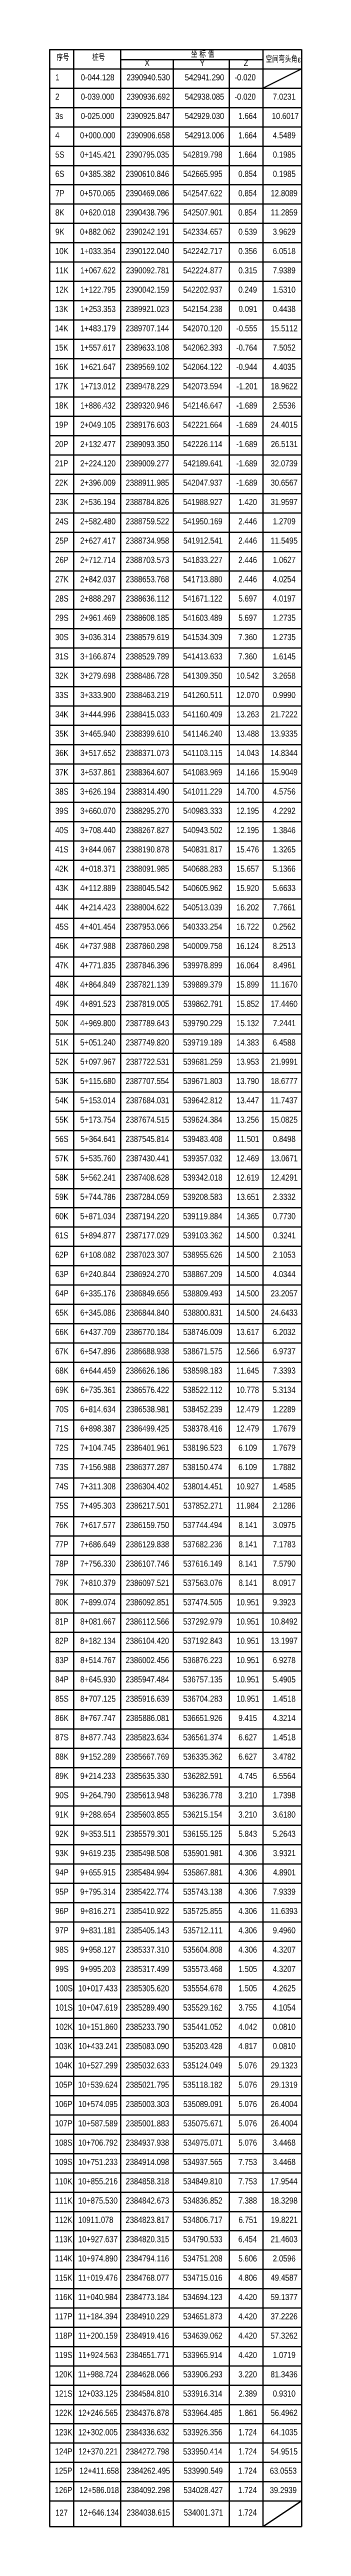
# Model space of a CAD drawing. Extents: x 525858 to 564773, y 2370984 to 2400075.
# Drawn here: x 564669 to 564773, y 2390858 to 2391875 of the extents above; entities that cross this region are included whole.
import ezdxf

# ---------------------------------------------------------------- set-up
doc = ezdxf.new("R2010")
doc.units = 0
doc.layers.add('布局裁图', color=3, linetype='CONTINUOUS')
doc.layers.add('指北针', color=7, linetype='CONTINUOUS')
doc.styles.add('SIMP1', font='simp1.shx', dxfattribs={"width": 0.8, "bigfont": 'hz.shx'})

msp = doc.modelspace()

# ---------------------------------------------------------------- texts
at = {"layer": '布局裁图', "color": 3, "linetype": 'Continuous', "lineweight": -3, "style": 'SIMP1', "width": 0.8}
for s, p in [('2', (564671.613326, 2391854.175939)), ('1', (564671.613326, 2391862.102235)), ('0-044.128', (564682.110934, 2391862.102235)), ('0-039.000', (564682.110934, 2391854.175939)), ('2390940.530', (564700.84485, 2391862.102235)), ('2390936.692', (564700.84485, 2391854.175939)), ('542941.290', (564724.768783, 2391862.102235)), ('542938.085', (564724.768783, 2391854.175939)), ('-0.020', (564745.195405, 2391862.102235)), ('-0.020', (564745.195405, 2391854.175939)), ('7.0231', (564760.872462, 2391854.175939)), ('3s', (564671.613326, 2391846.249643)), ('0-025.000', (564682.110934, 2391846.249643)), ('2390925.847', (564700.84485, 2391846.249643)), ('542929.030', (564724.768783, 2391846.249643)), ('1.664', (564746.713307, 2391846.249643)), ('10.6017', (564760.491911, 2391846.249643)), ('4', (564671.613326, 2391838.323347)), ('2390906.658', (564700.84485, 2391838.323347)), ('542913.006', (564724.768783, 2391838.323347)), ('1.664', (564746.713307, 2391838.323347)), ('5S', (564671.613326, 2391830.39705)), ('0.1985', (564760.872462, 2391830.39705)), ('6S', (564671.599528, 2391822.470754)), ('7P', (564671.640921, 2391814.544458)), ('0+385.382', (564681.744988, 2391822.470754)), ('0+570.065', (564681.744988, 2391814.544458)), ('2390610.846', (564700.493933, 2391822.470754)), ('2390469.086', (564700.493933, 2391814.544458)), ('542665.995', (564724.075893, 2391822.470754)), ('542547.622', (564724.075893, 2391814.544458)), ('0.854', (564746.713307, 2391822.470754)), ('0.854', (564746.713307, 2391814.544458)), ('12.8089', (564759.975622, 2391814.544458)), ('0.1985', (564760.872462, 2391822.470754)), ('8K', (564671.599528, 2391806.618161)), ('0+620.018', (564681.738089, 2391806.618161)), ('2390438.796', (564700.493933, 2391806.618161)), ('542507.901', (564724.14488, 2391806.618161)), ('0.854', (564746.713307, 2391806.618161)), ('11.2859', (564759.975622, 2391806.618161)), ('9K', (564671.620225, 2391798.691865)), ('0+882.062', (564681.744988, 2391798.691865)), ('2390242.191', (564700.583617, 2391798.691865)), ('542334.657', (564724.068994, 2391798.691865)), ('0.539', (564746.747801, 2391798.691865)), ('3.9629', (564760.858664, 2391798.691865)), ('10K', (564671.59263, 2391790.765569)), ('11K', (564671.627124, 2391782.839272)), ('1+033.354', (564681.825015, 2391790.765569)), ('1+067.622', (564681.873307, 2391782.839272)), ('2390122.040', (564700.493933, 2391790.765569)), ('2390092.781', (564700.583617, 2391782.839272)), ('542242.717', (564724.068994, 2391790.765569)), ('542224.877', (564724.068994, 2391782.839272)), ('0.356', (564746.740902, 2391790.765569)), ('0.315', (564746.761598, 2391782.839272)), ('7.9389', (564760.858664, 2391782.839272)), ('6.0518', (564760.865563, 2391790.765569)), ('12K', (564671.627124, 2391774.912976)), ('1+122.795', (564681.873307, 2391774.912976)), ('2390042.159', (564700.500832, 2391774.912976)), ('542202.937', (564724.068994, 2391774.912976)), ('0.249', (564746.747801, 2391774.912976)), ('1.5310', (564760.851765, 2391774.912976)), ('13K', (564671.502946, 2391766.98668)), ('1+253.353', (564681.873307, 2391766.98668)), ('2389921.023', (564700.514629, 2391766.98668)), ('542154.238', (564724.068994, 2391766.98668)), ('0.091', (564746.830586, 2391766.98668)), ('0.4438', (564760.865563, 2391766.98668)), ('14K', (564671.502946, 2391759.060384)), ('1+483.179', (564681.859509, 2391759.060384)), ('2389707.144', (564700.466338, 2391759.060384)), ('542070.120', (564724.055196, 2391759.060384)), ('-0.555', (564745.878556, 2391759.060384)), ('15.5112', (564759.98942, 2391759.060384)), ('15K', (564671.502946, 2391751.134087)), ('16K', (564671.502946, 2391743.207791)), ('1+557.617', (564681.866408, 2391751.134087)), ('1+621.647', (564681.866408, 2391743.207791)), ('2389633.108', (564700.507731, 2391751.134087)), ('2389569.102', (564700.514629, 2391743.207791)), ('542062.393', (564724.075893, 2391751.134087)), ('542064.122', (564724.075893, 2391743.207791)), ('-0.764', (564745.830265, 2391751.134087)), ('-0.944', (564745.830265, 2391743.207791)), ('4.4035', (564760.872462, 2391743.207791)), ('7.5052', (564760.872462, 2391751.134087)), ('17K', (564671.502946, 2391735.281495)), ('1+713.012', (564681.873307, 2391735.281495)), ('2389478.229', (564700.500832, 2391735.281495)), ('542073.594', (564724.027601, 2391735.281495)), ('-1.201', (564745.947544, 2391735.281495)), ('18.9622', (564759.98942, 2391735.281495)), ('18K', (564671.502946, 2391727.355198)), ('1+886.432', (564681.873307, 2391727.355198)), ('2389320.946', (564700.493933, 2391727.355198)), ('542146.647', (564724.068994, 2391727.355198)), ('-1.689', (564745.864759, 2391727.355198)), ('2.5536', (564760.851765, 2391727.355198)), ('20P', (564671.502946, 2391711.502606)), ('19P', (564671.502946, 2391719.428902)), ('2+132.477', (564681.866408, 2391711.502606)), ('2+049.105', (564681.873307, 2391719.428902)), ('2389093.350', (564700.493933, 2391711.502606)), ('2389176.603', (564700.514629, 2391719.428902)), ('542221.664', (564724.027601, 2391719.428902)), ('542226.114', (564724.027601, 2391711.502606)), ('-1.689', (564745.864759, 2391719.428902)), ('-1.689', (564745.864759, 2391711.502606)), ('24.4015', (564759.98942, 2391719.428902)), ('26.5131', (564760.058407, 2391711.502606)), ('21P', (564671.502946, 2391703.57631)), ('2+224.120', (564681.85261, 2391703.57631)), ('2389009.277', (564700.507731, 2391703.57631)), ('542189.641', (564724.14488, 2391703.57631)), ('-1.689', (564745.864759, 2391703.57631)), ('32.0739', (564759.975622, 2391703.57631)), ('22K', (564671.502946, 2391695.650013)), ('2+396.009', (564681.859509, 2391695.650013)), ('2388911.985', (564700.514629, 2391695.650013)), ('542047.937', (564724.068994, 2391695.650013)), ('-1.689', (564745.864759, 2391695.650013)), ('30.6567', (564759.982521, 2391695.650013)), ('23K', (564671.613326, 2391687.723717)), ('2+536.194', (564681.825015, 2391687.723717)), ('2388784.826', (564700.493933, 2391687.723717)), ('541988.927', (564724.068994, 2391687.723717)), ('1.420', (564746.740902, 2391687.723717)), ('31.9597', (564759.982521, 2391687.723717)), ('24S', (564671.613326, 2391679.797421)), ('25P', (564671.613326, 2391671.871124)), ('2+582.480', (564681.85261, 2391679.797421)), ('2+627.417', (564681.866408, 2391671.871124)), ('2388734.958', (564700.507731, 2391671.871124)), ('2388759.522', (564700.514629, 2391679.797421)), ('541950.169', (564724.062095, 2391679.797421)), ('541912.541', (564724.14488, 2391671.871124)), ('2.446', (564746.740902, 2391679.797421)), ('2.446', (564746.740902, 2391671.871124)), ('11.5495', (564759.98942, 2391671.871124)), ('1.2709', (564760.858664, 2391679.797421)), ('26P', (564671.613326, 2391663.944828)), ('2+712.714', (564681.825015, 2391663.944828)), ('2388703.573', (564700.514629, 2391663.944828)), ('541833.227', (564724.068994, 2391663.944828)), ('2.446', (564746.740902, 2391663.944828)), ('1.0627', (564760.865563, 2391663.944828)), ('27K', (564671.613326, 2391656.018532)), ('2+842.037', (564681.866408, 2391656.018532)), ('2388653.768', (564700.507731, 2391656.018532)), ('541713.880', (564724.055196, 2391656.018532)), ('2.446', (564746.740902, 2391656.018532)), ('4.0254', (564760.82417, 2391656.018532)), ('28S', (564671.613326, 2391648.092235)), ('29S', (564671.613326, 2391640.165939)), ('2+961.469', (564681.859509, 2391640.165939)), ('2+888.297', (564681.866408, 2391648.092235)), ('2388636.112', (564700.514629, 2391648.092235)), ('2388608.185', (564700.514629, 2391640.165939)), ('541603.489', (564724.062095, 2391640.165939)), ('541671.122', (564724.075893, 2391648.092235)), ('5.697', (564746.754699, 2391648.092235)), ('5.697', (564746.754699, 2391640.165939)), ('4.0197', (564760.865563, 2391648.092235)), ('1.2735', (564760.872462, 2391640.165939)), ('30S', (564671.613326, 2391632.239643)), ('3+036.314', (564681.825015, 2391632.239643)), ('2388579.619', (564700.500832, 2391632.239643)), ('541534.309', (564724.062095, 2391632.239643)), ('7.360', (564746.740902, 2391632.239643)), ('1.2735', (564760.872462, 2391632.239643)), ('31S', (564671.613326, 2391624.313347)), ('3+166.874', (564681.825015, 2391624.313347)), ('2388529.789', (564700.500832, 2391624.313347)), ('541413.633', (564724.075893, 2391624.313347)), ('7.360', (564746.740902, 2391624.313347)), ('1.6145', (564760.872462, 2391624.313347)), ('32K', (564671.613326, 2391616.38705)), ('3+279.698', (564681.866408, 2391616.38705)), ('2388486.728', (564700.507731, 2391616.38705)), ('541309.350', (564724.055196, 2391616.38705)), ('10.542', (564745.878556, 2391616.38705)), ('3.2658', (564760.865563, 2391616.38705)), ('33S', (564671.599528, 2391608.460754)), ('34K', (564671.599528, 2391600.534458)), ('3+333.900', (564681.85261, 2391608.460754)), ('3+444.996', (564681.85261, 2391600.534458)), ('2388463.219', (564700.500832, 2391608.460754)), ('2388415.033', (564700.514629, 2391600.534458)), ('541160.409', (564724.062095, 2391600.534458)), ('541260.511', (564724.14488, 2391608.460754)), ('12.070', (564745.85786, 2391608.460754)), ('13.263', (564745.878556, 2391600.534458)), ('21.7222', (564759.98942, 2391600.534458)), ('0.9990', (564760.851765, 2391608.460754)), ('35K', (564671.599528, 2391592.608161)), ('3+465.940', (564681.85261, 2391592.608161)), ('2388399.610', (564700.493933, 2391592.608161)), ('541146.240', (564724.055196, 2391592.608161)), ('13.488', (564745.871657, 2391592.608161)), ('13.9335', (564759.98942, 2391592.608161)), ('36K', (564671.599528, 2391584.681865)), ('3+517.652', (564681.873307, 2391584.681865)), ('2388371.073', (564700.514629, 2391584.681865)), ('541103.115', (564724.075893, 2391584.681865)), ('14.043', (564745.878556, 2391584.681865)), ('14.8344', (564759.941128, 2391584.681865)), ('37K', (564671.599528, 2391576.755569)), ('38S', (564671.599528, 2391568.829272)), ('3+626.194', (564681.825015, 2391568.829272)), ('3+537.861', (564681.942294, 2391576.755569)), ('2388314.490', (564700.493933, 2391568.829272)), ('2388364.607', (564700.507731, 2391576.755569)), ('541083.969', (564724.062095, 2391576.755569)), ('541011.229', (564724.062095, 2391568.829272)), ('14.166', (564745.85786, 2391576.755569)), ('14.700', (564745.85786, 2391568.829272)), ('15.9049', (564759.975622, 2391576.755569)), ('4.5756', (564760.851765, 2391568.829272)), ('39S', (564671.599528, 2391560.902976)), ('3+660.070', (564681.85261, 2391560.902976)), ('2388295.270', (564700.493933, 2391560.902976)), ('540983.333', (564724.075893, 2391560.902976)), ('12.195', (564745.878556, 2391560.902976)), ('4.2292', (564760.872462, 2391560.902976)), ('40S', (564671.599528, 2391552.97668)), ('3+708.440', (564681.85261, 2391552.97668)), ('2388267.827', (564700.507731, 2391552.97668)), ('540943.502', (564724.075893, 2391552.97668)), ('12.195', (564745.878556, 2391552.97668)), ('1.3846', (564760.851765, 2391552.97668)), ('41S', (564671.599528, 2391545.050384)), ('3+844.067', (564681.866408, 2391545.050384)), ('2388190.878', (564700.507731, 2391545.050384)), ('540831.817', (564724.068994, 2391545.050384)), ('15.476', (564745.85786, 2391545.050384)), ('1.3265', (564760.872462, 2391545.050384)), ('42K', (564671.599528, 2391537.124087)), ('43K', (564671.640921, 2391529.197791)), ('4+112.889', (564681.859509, 2391529.197791)), ('4+018.371', (564681.942294, 2391537.124087)), ('2388091.985', (564700.514629, 2391537.124087)), ('2388045.542', (564700.514629, 2391529.197791)), ('540688.283', (564724.075893, 2391537.124087)), ('540605.962', (564724.075893, 2391529.197791)), ('15.920', (564745.85786, 2391529.197791)), ('15.657', (564745.871657, 2391537.124087)), ('5.1366', (564760.851765, 2391537.124087)), ('5.6633', (564760.872462, 2391529.197791)), ('44K', (564671.640921, 2391521.271495)), ('4+214.423', (564681.873307, 2391521.271495)), ('2388004.622', (564700.514629, 2391521.271495)), ('540513.039', (564724.062095, 2391521.271495)), ('16.202', (564745.878556, 2391521.271495)), ('7.7661', (564760.941449, 2391521.271495)), ('45S', (564671.640921, 2391513.345198)), ('4+401.454', (564681.825015, 2391513.345198)), ('2387953.066', (564700.493933, 2391513.345198)), ('540333.254', (564724.027601, 2391513.345198)), ('16.722', (564745.878556, 2391513.345198)), ('0.2562', (564760.872462, 2391513.345198)), ('46K', (564671.640921, 2391505.418902)), ('47K', (564671.640921, 2391497.492606)), ('4+737.988', (564681.866408, 2391505.418902)), ('4+771.835', (564681.873307, 2391497.492606)), ('2387846.396', (564700.493933, 2391497.492606)), ('2387860.298', (564700.507731, 2391505.418902)), ('539978.899', (564724.062095, 2391497.492606)), ('540009.758', (564724.068994, 2391505.418902)), ('16.124', (564745.830265, 2391505.418902)), ('16.064', (564745.830265, 2391497.492606)), ('8.2513', (564760.872462, 2391505.418902)), ('8.4961', (564760.941449, 2391497.492606)), ('48K', (564671.640921, 2391489.56631)), ('4+864.849', (564681.859509, 2391489.56631)), ('2387821.139', (564700.500832, 2391489.56631)), ('539889.379', (564724.062095, 2391489.56631)), ('15.899', (564745.864759, 2391489.56631)), ('11.1670', (564759.968723, 2391489.56631)), ('49K', (564671.640921, 2391481.640013)), ('4+891.523', (564681.873307, 2391481.640013)), ('2387819.005', (564700.514629, 2391481.640013)), ('539862.791', (564724.14488, 2391481.640013)), ('15.852', (564745.878556, 2391481.640013)), ('17.4460', (564759.968723, 2391481.640013)), ('50K', (564671.640921, 2391473.713717)), ('4+969.800', (564681.85261, 2391473.713717)), ('2387789.643', (564700.514629, 2391473.713717)), ('539790.229', (564724.062095, 2391473.713717)), ('15.132', (564745.878556, 2391473.713717)), ('7.2441', (564760.941449, 2391473.713717)), ('51K', (564671.640921, 2391465.787421)), ('52K', (564671.640921, 2391457.861124)), ('5+051.240', (564681.85261, 2391465.787421)), ('5+097.967', (564681.866408, 2391457.861124)), ('2387749.820', (564700.493933, 2391465.787421)), ('2387722.531', (564700.583617, 2391457.861124)), ('539719.189', (564724.062095, 2391465.787421)), ('539681.259', (564724.062095, 2391457.861124)), ('14.383', (564745.878556, 2391465.787421)), ('13.953', (564745.878556, 2391457.861124)), ('21.9991', (564760.058407, 2391457.861124)), ('6.4588', (564760.865563, 2391465.787421)), ('53K', (564671.599528, 2391449.934828)), ('5+115.680', (564681.85261, 2391449.934828)), ('2387707.554', (564700.466338, 2391449.934828)), ('539671.803', (564724.075893, 2391449.934828)), ('13.790', (564745.85786, 2391449.934828)), ('18.6777', (564759.982521, 2391449.934828)), ('54K', (564671.599528, 2391442.008532)), ('5+153.014', (564681.825015, 2391442.008532)), ('2387684.031', (564700.583617, 2391442.008532)), ('539642.812', (564724.075893, 2391442.008532)), ('13.447', (564745.871657, 2391442.008532)), ('11.7437', (564759.982521, 2391442.008532)), ('55K', (564671.599528, 2391434.082235)), ('56S', (564671.599528, 2391426.155939)), ('5+173.754', (564681.825015, 2391434.082235)), ('5+364.641', (564681.942294, 2391426.155939)), ('2387545.814', (564700.466338, 2391426.155939)), ('2387674.515', (564700.514629, 2391434.082235)), ('539624.384', (564724.027601, 2391434.082235)), ('539483.408', (564724.068994, 2391426.155939)), ('13.256', (564745.85786, 2391434.082235)), ('11.501', (564745.947544, 2391426.155939)), ('15.0825', (564759.98942, 2391434.082235)), ('0.8498', (564760.865563, 2391426.155939)), ('57K', (564671.599528, 2391418.229643)), ('5+535.760', (564681.85261, 2391418.229643)), ('2387430.441', (564700.583617, 2391418.229643)), ('539357.032', (564724.075893, 2391418.229643)), ('12.469', (564745.864759, 2391418.229643)), ('13.0671', (564760.058407, 2391418.229643)), ('58K', (564671.599528, 2391410.303347)), ('5+562.241', (564681.942294, 2391410.303347)), ('2387408.628', (564700.507731, 2391410.303347)), ('539342.018', (564724.068994, 2391410.303347)), ('12.619', (564745.864759, 2391410.303347)), ('12.4291', (564760.058407, 2391410.303347)), ('59K', (564671.599528, 2391402.37705)), ('5+744.786', (564681.85261, 2391402.37705)), ('2387284.059', (564700.500832, 2391402.37705)), ('539208.583', (564724.075893, 2391402.37705)), ('13.651', (564745.947544, 2391402.37705)), ('2.3332', (564760.872462, 2391402.37705)), ('60K', (564671.599528, 2391394.450754)), ('61S', (564671.599528, 2391386.524458)), ('5+871.034', (564681.825015, 2391394.450754)), ('5+894.877', (564681.866408, 2391386.524458)), ('2387194.220', (564700.493933, 2391394.450754)), ('2387177.029', (564700.500832, 2391386.524458)), ('539119.884', (564724.027601, 2391394.450754)), ('539103.362', (564724.075893, 2391386.524458)), ('14.500', (564745.85786, 2391386.524458)), ('14.365', (564745.878556, 2391394.450754)), ('0.7730', (564760.851765, 2391394.450754)), ('0.3241', (564760.941449, 2391386.524458)), ('62P', (564671.599528, 2391378.598161)), ('6+108.082', (564681.873307, 2391378.598161)), ('2387023.307', (564700.507731, 2391378.598161)), ('538955.626', (564724.055196, 2391378.598161)), ('14.500', (564745.85786, 2391378.598161)), ('2.1053', (564760.872462, 2391378.598161)), ('63P', (564671.620225, 2391370.671865)), ('6+240.844', (564681.825015, 2391370.671865)), ('2386924.270', (564700.493933, 2391370.671865)), ('538867.209', (564724.062095, 2391370.671865)), ('14.500', (564745.85786, 2391370.671865)), ('4.0344', (564760.82417, 2391370.671865)), ('64P', (564671.620225, 2391362.745569)), ('65K', (564671.620225, 2391354.819272)), ('6+335.176', (564681.85261, 2391362.745569)), ('6+345.086', (564681.85261, 2391354.819272)), ('2386849.656', (564700.493933, 2391362.745569)), ('2386844.840', (564700.493933, 2391354.819272)), ('538809.493', (564724.075893, 2391362.745569)), ('538800.831', (564724.14488, 2391354.819272)), ('14.500', (564745.85786, 2391362.745569)), ('14.500', (564745.85786, 2391354.819272)), ('23.2057', (564759.982521, 2391362.745569)), ('24.6433', (564759.98942, 2391354.819272)), ('66K', (564671.620225, 2391346.892976)), ('6+437.709', (564681.859509, 2391346.892976)), ('2386770.184', (564700.466338, 2391346.892976)), ('538746.009', (564724.062095, 2391346.892976)), ('13.617', (564745.871657, 2391346.892976)), ('6.2032', (564760.872462, 2391346.892976)), ('67K', (564671.620225, 2391338.96668)), ('6+547.896', (564681.85261, 2391338.96668)), ('2386688.938', (564700.507731, 2391338.96668)), ('538671.575', (564724.075893, 2391338.96668)), ('12.566', (564745.85786, 2391338.96668)), ('6.9737', (564760.865563, 2391338.96668)), ('68K', (564671.620225, 2391331.040384)), ('6+644.459', (564681.859509, 2391331.040384)), ('2386626.186', (564700.493933, 2391331.040384)), ('538598.183', (564724.075893, 2391331.040384)), ('11.645', (564745.878556, 2391331.040384)), ('7.3393', (564760.872462, 2391331.040384)), ('69K', (564671.620225, 2391323.114087)), ('70S', (564671.620225, 2391315.187791)), ('6+814.634', (564681.825015, 2391315.187791)), ('6+735.361', (564681.942294, 2391323.114087)), ('2386576.422', (564700.514629, 2391323.114087)), ('2386538.981', (564700.583617, 2391315.187791)), ('538452.239', (564724.062095, 2391315.187791)), ('538522.112', (564724.075893, 2391323.114087)), ('12.479', (564745.864759, 2391315.187791)), ('10.778', (564745.871657, 2391323.114087)), ('5.3134', (564760.82417, 2391323.114087)), ('1.2289', (564760.858664, 2391315.187791)), ('71S', (564671.620225, 2391307.261495)), ('6+898.387', (564681.866408, 2391307.261495)), ('2386499.425', (564700.514629, 2391307.261495)), ('538378.416', (564724.055196, 2391307.261495)), ('12.479', (564745.864759, 2391307.261495)), ('1.7679', (564760.858664, 2391307.261495)), ('72S', (564671.620225, 2391299.335198)), ('7+104.745', (564681.873307, 2391299.335198)), ('2386401.961', (564700.583617, 2391299.335198)), ('538196.523', (564724.075893, 2391299.335198)), ('6.109', (564746.747801, 2391299.335198)), ('1.7679', (564760.858664, 2391299.335198)), ('73S', (564671.59263, 2391291.408902)), ('74S', (564671.59263, 2391283.482606)), ('7+156.988', (564681.866408, 2391291.408902)), ('7+311.308', (564681.866408, 2391283.482606)), ('2386377.287', (564700.507731, 2391291.408902)), ('2386304.402', (564700.514629, 2391283.482606)), ('538150.474', (564724.027601, 2391291.408902)), ('538014.451', (564724.14488, 2391283.482606)), ('10.927', (564745.871657, 2391283.482606)), ('6.109', (564746.747801, 2391291.408902)), ('1.7882', (564760.872462, 2391291.408902)), ('1.4585', (564760.872462, 2391283.482606)), ('75S', (564671.59263, 2391275.55631)), ('7+495.303', (564681.873307, 2391275.55631)), ('2386217.501', (564700.583617, 2391275.55631)), ('537852.271', (564724.14488, 2391275.55631)), ('11.984', (564745.830265, 2391275.55631)), ('2.1286', (564760.851765, 2391275.55631)), ('76K', (564671.59263, 2391267.630013)), ('7+617.577', (564681.866408, 2391267.630013)), ('2386159.750', (564700.493933, 2391267.630013)), ('537744.494', (564724.027601, 2391267.630013)), ('8.141', (564746.830586, 2391267.630013)), ('3.0975', (564760.872462, 2391267.630013)), ('77P', (564671.59263, 2391259.703717)), ('7+686.649', (564681.859509, 2391259.703717)), ('2386129.838', (564700.507731, 2391259.703717)), ('537682.236', (564724.055196, 2391259.703717)), ('8.141', (564746.830586, 2391259.703717)), ('7.1783', (564760.872462, 2391259.703717)), ('78P', (564671.59263, 2391251.777421)), ('79K', (564671.59263, 2391243.851124)), ('7+756.330', (564681.85261, 2391251.777421)), ('7+810.379', (564681.859509, 2391243.851124)), ('2386107.746', (564700.493933, 2391251.777421)), ('2386097.521', (564700.583617, 2391243.851124)), ('537563.076', (564724.055196, 2391243.851124)), ('537616.149', (564724.062095, 2391251.777421)), ('8.141', (564746.830586, 2391251.777421)), ('8.141', (564746.830586, 2391243.851124)), ('8.0917', (564760.865563, 2391243.851124)), ('7.5790', (564760.851765, 2391251.777421)), ('80K', (564671.59263, 2391235.924828)), ('7+899.074', (564681.825015, 2391235.924828)), ('2386092.851', (564700.583617, 2391235.924828)), ('537474.505', (564724.075893, 2391235.924828)), ('10.951', (564745.947544, 2391235.924828)), ('9.3923', (564760.872462, 2391235.924828)), ('81P', (564671.59263, 2391227.998532)), ('8+081.667', (564681.866408, 2391227.998532)), ('2386112.566', (564700.493933, 2391227.998532)), ('537292.979', (564724.062095, 2391227.998532)), ('10.951', (564745.947544, 2391227.998532)), ('10.8492', (564759.98942, 2391227.998532)), ('82P', (564671.59263, 2391220.072235)), ('8+182.134', (564681.825015, 2391220.072235)), ('2386104.420', (564700.493933, 2391220.072235)), ('537192.843', (564724.075893, 2391220.072235)), ('10.951', (564745.947544, 2391220.072235)), ('13.1997', (564759.982521, 2391220.072235)), ('83P', (564671.627124, 2391212.145939)), ('84P', (564671.627124, 2391204.219643)), ('8+645.930', (564681.85261, 2391204.219643)), ('8+514.767', (564681.866408, 2391212.145939)), ('2385947.484', (564700.466338, 2391204.219643)), ('2386002.456', (564700.493933, 2391212.145939)), ('536876.223', (564724.075893, 2391212.145939)), ('536757.135', (564724.075893, 2391204.219643)), ('10.951', (564745.947544, 2391212.145939)), ('10.951', (564745.947544, 2391204.219643)), ('5.4905', (564760.872462, 2391204.219643)), ('6.9278', (564760.865563, 2391212.145939)), ('85S', (564671.627124, 2391196.293347)), ('8+707.125', (564681.873307, 2391196.293347)), ('2385916.639', (564700.500832, 2391196.293347)), ('536704.283', (564724.075893, 2391196.293347)), ('10.951', (564745.947544, 2391196.293347)), ('1.4518', (564760.865563, 2391196.293347)), ('86K', (564671.627124, 2391188.36705)), ('8+767.747', (564681.866408, 2391188.36705)), ('2385886.081', (564700.583617, 2391188.36705)), ('536651.926', (564724.055196, 2391188.36705)), ('9.415', (564746.761598, 2391188.36705)), ('4.3214', (564760.82417, 2391188.36705)), ('87S', (564671.627124, 2391180.440754)), ('88K', (564671.627124, 2391172.514458)), ('9+152.289', (564681.859509, 2391172.514458)), ('8+877.743', (564681.873307, 2391180.440754)), ('2385823.634', (564700.466338, 2391180.440754)), ('2385667.769', (564700.500832, 2391172.514458)), ('536561.374', (564724.027601, 2391180.440754)), ('536335.362', (564724.075893, 2391172.514458)), ('6.627', (564746.754699, 2391180.440754)), ('6.627', (564746.754699, 2391172.514458)), ('3.4782', (564760.872462, 2391172.514458)), ('1.4518', (564760.865563, 2391180.440754)), ('89K', (564671.627124, 2391164.588161)), ('9+214.233', (564681.873307, 2391164.588161)), ('2385635.330', (564700.493933, 2391164.588161)), ('536282.591', (564724.14488, 2391164.588161)), ('4.745', (564746.761598, 2391164.588161)), ('6.5564', (564760.82417, 2391164.588161)), ('90S', (564671.627124, 2391156.661865)), ('9+264.790', (564681.85261, 2391156.661865)), ('2385613.948', (564700.507731, 2391156.661865)), ('536236.778', (564724.068994, 2391156.661865)), ('3.210', (564746.740902, 2391156.661865)), ('1.7398', (564760.865563, 2391156.661865)), ('91K', (564671.627124, 2391148.735569)), ('9+288.654', (564681.825015, 2391148.735569)), ('2385603.855', (564700.514629, 2391148.735569)), ('536215.154', (564724.027601, 2391148.735569)), ('3.210', (564746.740902, 2391148.735569)), ('3.6180', (564760.851765, 2391148.735569)), ('92K', (564671.627124, 2391140.809272)), ('93K', (564671.627124, 2391132.882976)), ('9+619.235', (564681.873307, 2391132.882976)), ('9+353.511', (564681.942294, 2391140.809272)), ('2385498.508', (564700.507731, 2391132.882976)), ('2385579.301', (564700.583617, 2391140.809272)), ('536155.125', (564724.075893, 2391140.809272)), ('535901.981', (564724.14488, 2391132.882976)), ('4.306', (564746.740902, 2391132.882976)), ('5.843', (564746.761598, 2391140.809272)), ('5.2643', (564760.872462, 2391140.809272)), ('3.9321', (564760.941449, 2391132.882976)), ('94P', (564671.627124, 2391124.95668)), ('9+655.915', (564681.873307, 2391124.95668)), ('2385484.994', (564700.466338, 2391124.95668)), ('535867.881', (564724.14488, 2391124.95668)), ('4.306', (564746.740902, 2391124.95668)), ('4.8901', (564760.941449, 2391124.95668)), ('95P', (564671.627124, 2391117.030384)), ('9+795.314', (564681.825015, 2391117.030384)), ('2385422.774', (564700.466338, 2391117.030384)), ('535743.138', (564724.068994, 2391117.030384)), ('4.306', (564746.740902, 2391117.030384)), ('7.9339', (564760.858664, 2391117.030384)), ('96P', (564671.627124, 2391109.104087)), ('97P', (564671.627124, 2391101.177791)), ('9+816.271', (564681.942294, 2391109.104087)), ('9+831.181', (564681.942294, 2391101.177791)), ('2385410.922', (564700.514629, 2391109.104087)), ('2385405.143', (564700.514629, 2391101.177791)), ('535725.855', (564724.075893, 2391109.104087)), ('535712.111', (564724.14488, 2391101.177791)), ('4.306', (564746.740902, 2391109.104087)), ('4.306', (564746.740902, 2391101.177791)), ('11.6393', (564759.98942, 2391109.104087)), ('9.4960', (564760.851765, 2391101.177791)), ('98S', (564671.627124, 2391093.251495)), ('9+958.127', (564681.866408, 2391093.251495)), ('2385337.310', (564700.493933, 2391093.251495)), ('535604.808', (564724.068994, 2391093.251495)), ('4.306', (564746.740902, 2391093.251495)), ('4.3207', (564760.865563, 2391093.251495)), ('99S', (564671.627124, 2391085.325198)), ('9+995.203', (564681.873307, 2391085.325198)), ('2385317.499', (564700.500832, 2391085.325198)), ('535573.468', (564724.068994, 2391085.325198)), ('1.505', (564746.761598, 2391085.325198)), ('4.3207', (564760.865563, 2391085.325198)), ('100S', (564671.627124, 2391077.398902)), ('10+017.433', (564680.990265, 2391077.398902)), ('2385305.620', (564700.493933, 2391077.398902)), ('535554.678', (564724.068994, 2391077.398902)), ('1.505', (564746.761598, 2391077.398902)), ('4.2625', (564760.872462, 2391077.398902)), ('101S', (564671.627124, 2391069.472606)), ('102K', (564671.627124, 2391061.54631)), ('10+151.860', (564680.969568, 2391061.54631)), ('10+047.619', (564680.976467, 2391069.472606)), ('2385289.490', (564700.493933, 2391069.472606)), ('2385233.790', (564700.493933, 2391061.54631)), ('535529.162', (564724.075893, 2391069.472606)), ('535441.052', (564724.075893, 2391061.54631)), ('4.042', (564746.761598, 2391061.54631)), ('3.755', (564746.761598, 2391069.472606)), ('4.1054', (564760.82417, 2391069.472606)), ('0.0810', (564760.851765, 2391061.54631)), ('103K', (564671.502946, 2391053.620013)), ('10+433.241', (564681.059252, 2391053.620013)), ('2385083.090', (564700.493933, 2391053.620013)), ('535203.428', (564724.068994, 2391053.620013)), ('4.817', (564746.754699, 2391053.620013)), ('0.0810', (564760.851765, 2391053.620013)), ('104K', (564671.502946, 2391045.693717)), ('10+527.299', (564680.976467, 2391045.693717)), ('2385032.633', (564700.514629, 2391045.693717)), ('535124.049', (564724.062095, 2391045.693717)), ('5.076', (564746.740902, 2391045.693717)), ('29.1323', (564759.98942, 2391045.693717)), ('105P', (564671.502946, 2391037.767421)), ('106P', (564671.502946, 2391029.841124)), ('10+539.624', (564680.941973, 2391037.767421)), ('10+574.095', (564680.990265, 2391029.841124)), ('2385021.795', (564700.514629, 2391037.767421)), ('2385003.303', (564700.514629, 2391029.841124)), ('535118.182', (564724.075893, 2391037.767421)), ('535089.091', (564724.14488, 2391029.841124)), ('5.076', (564746.740902, 2391037.767421)), ('5.076', (564746.740902, 2391029.841124)), ('26.4004', (564759.941128, 2391029.841124)), ('29.1319', (564759.975622, 2391037.767421)), ('107P', (564671.502946, 2391021.914828)), ('10+587.589', (564680.976467, 2391021.914828)), ('2385001.883', (564700.514629, 2391021.914828)), ('535075.671', (564724.14488, 2391021.914828)), ('5.076', (564746.740902, 2391021.914828)), ('26.4004', (564759.941128, 2391021.914828)), ('108S', (564671.502946, 2391013.988532)), ('10+706.792', (564680.990265, 2391013.988532)), ('2384937.938', (564700.507731, 2391013.988532)), ('534975.071', (564724.14488, 2391013.988532)), ('5.076', (564746.740902, 2391013.988532)), ('3.4468', (564760.865563, 2391013.988532)), ('109S', (564671.502946, 2391006.062235)), ('10+751.233', (564680.990265, 2391006.062235)), ('2384914.098', (564700.507731, 2391006.062235)), ('534937.565', (564724.075893, 2391006.062235)), ('7.753', (564746.761598, 2391006.062235)), ('3.4468', (564760.865563, 2391006.062235)), ('110K', (564671.502946, 2390998.135939)), ('111K', (564671.502946, 2390990.209643)), ('10+855.216', (564680.969568, 2390998.135939)), ('10+875.530', (564680.969568, 2390990.209643)), ('2384858.318', (564700.507731, 2390998.135939)), ('2384842.673', (564700.514629, 2390990.209643)), ('534849.810', (564724.055196, 2390998.135939)), ('534836.852', (564724.075893, 2390990.209643)), ('7.388', (564746.754699, 2390990.209643)), ('7.753', (564746.761598, 2390998.135939)), ('17.9544', (564759.941128, 2390998.135939)), ('18.3298', (564759.982521, 2390990.209643)), ('112K', (564671.502946, 2390982.283347)), ('10911.078', (564680.983366, 2390982.283347)), ('2384823.817', (564700.507731, 2390982.283347)), ('534806.717', (564724.068994, 2390982.283347)), ('6.751', (564746.830586, 2390982.283347)), ('19.8221', (564760.058407, 2390982.283347)), ('113K', (564671.502946, 2390974.35705)), ('10+927.637', (564680.983366, 2390974.35705)), ('2384820.315', (564700.514629, 2390974.35705)), ('534790.533', (564724.075893, 2390974.35705)), ('6.454', (564746.713307, 2390974.35705)), ('21.4603', (564759.98942, 2390974.35705)), ('114K', (564671.502946, 2390966.430754)), ('115K', (564671.502946, 2390958.504458)), ('10+974.890', (564680.969568, 2390966.430754)), ('11+019.476', (564680.969568, 2390958.504458)), ('2384794.116', (564700.493933, 2390966.430754)), ('2384768.077', (564700.507731, 2390958.504458)), ('534715.016', (564724.055196, 2390958.504458)), ('534751.208', (564724.068994, 2390966.430754)), ('4.806', (564746.740902, 2390958.504458)), ('5.606', (564746.740902, 2390966.430754)), ('49.4587', (564759.982521, 2390958.504458)), ('2.0596', (564760.851765, 2390966.430754)), ('116K', (564671.502946, 2390950.578161)), ('11+040.984', (564680.941973, 2390950.578161)), ('2384773.184', (564700.466338, 2390950.578161)), ('534694.123', (564724.075893, 2390950.578161)), ('4.420', (564746.740902, 2390950.578161)), ('59.1377', (564759.982521, 2390950.578161)), ('117P', (564671.502946, 2390942.651865)), ('11+184.394', (564680.941973, 2390942.651865)), ('2384910.229', (564700.500832, 2390942.651865)), ('534651.873', (564724.075893, 2390942.651865)), ('4.420', (564746.740902, 2390942.651865)), ('37.2226', (564759.968723, 2390942.651865)), ('118P', (564671.502946, 2390934.725569)), ('11+200.159', (564680.976467, 2390934.725569)), ('2384919.416', (564700.493933, 2390934.725569)), ('534639.062', (564724.075893, 2390934.725569)), ('4.420', (564746.740902, 2390934.725569)), ('57.3262', (564759.98942, 2390934.725569)), ('119S', (564671.502946, 2390926.799272)), ('120K', (564671.502946, 2390918.872976)), ('11+988.724', (564680.941973, 2390918.872976)), ('11+924.563', (564680.990265, 2390926.799272)), ('2384628.066', (564700.493933, 2390918.872976)), ('2384651.771', (564700.583617, 2390926.799272)), ('533965.914', (564724.027601, 2390926.799272)), ('533906.293', (564724.075893, 2390918.872976)), ('4.420', (564746.740902, 2390926.799272)), ('3.220', (564746.740902, 2390918.872976)), ('81.3436', (564759.968723, 2390918.872976)), ('1.0719', (564760.858664, 2390926.799272)), ('121S', (564671.502946, 2390910.94668)), ('12+033.125', (564680.990265, 2390910.94668)), ('2384584.810', (564700.493933, 2390910.94668)), ('533916.314', (564724.027601, 2390910.94668)), ('2.389', (564746.747801, 2390910.94668)), ('0.9310', (564760.851765, 2390910.94668)), ('122K', (564671.502946, 2390903.020384)), ('12+246.565', (564680.990265, 2390903.020384)), ('2384376.878', (564700.507731, 2390903.020384)), ('533964.485', (564724.075893, 2390903.020384)), ('1.861', (564746.830586, 2390903.020384)), ('56.4962', (564759.98942, 2390903.020384)), ('123K', (564671.502946, 2390895.094087)), ('124P', (564671.502946, 2390887.167791)), ('12+302.005', (564680.990265, 2390895.094087)), ('12+370.221', (564681.059252, 2390887.167791)), ('2384272.798', (564700.507731, 2390887.167791)), ('2384336.632', (564700.514629, 2390895.094087)), ('533950.414', (564724.027601, 2390887.167791)), ('533926.356', (564724.055196, 2390895.094087)), ('1.724', (564746.713307, 2390895.094087)), ('1.724', (564746.713307, 2390887.167791)), ('54.9515', (564759.98942, 2390887.167791)), ('64.1035', (564759.98942, 2390895.094087)), ('125P', (564671.45293, 2390879.241495)), ('12+411.658', (564681.525639, 2390879.241495)), ('2384262.495', (564700.877257, 2390879.241495)), ('533990.549', (564724.222353, 2390879.241495)), ('1.724', (564746.652727, 2390879.241495)), ('63.0553', (564759.630327, 2390879.241495)), ('126P', (564671.45293, 2390871.315198)), ('12+586.018', (564681.525639, 2390871.315198)), ('2384092.298', (564700.868633, 2390871.315198)), ('534028.427', (564724.230976, 2390871.315198)), ('1.724', (564746.652727, 2390871.315198)), ('39.2939', (564759.613081, 2390871.315198)), ('127', (564671.631105, 2390861.987702)), ('12+646.134', (564681.473898, 2390862.095384)), ('2384038.615', (564700.877257, 2390862.095384)), ('534001.371', (564724.325835, 2390862.095384)), ('1.724', (564746.652727, 2390862.095384))]:
    msp.add_text(s, height=2.5, dxfattribs=at).set_placement(p)
at = {"layer": '布局裁图', "linetype": 'Continuous', "lineweight": -3, "style": 'SIMP1', "width": 0.8}
for s, p in [('0+000.000', (564681.75528, 2391838.323347)), ('4.5489', (564760.872462, 2391838.323347)), ('0+145.421', (564681.813975, 2391830.39705)), ('2390795.035', (564700.514629, 2391830.39705)), ('542819.798', (564724.068994, 2391830.39705)), ('1.664', (564746.713307, 2391830.39705))]:
    msp.add_text(s, height=2.5, dxfattribs=at).set_placement(p)
at = {"layer": '指北针', "color": 3, "linetype": 'Continuous', "lineweight": -3, "style": 'SIMP1', "width": 0.8}
for s, p in [('序号', (564672.165866, 2391870.132291)), ('桩号', (564686.796015, 2391870.159729)), ('X', (564708.278729, 2391868.005443)), ('坐 标 值', (564727.328257, 2391871.488461)), ('Y', (564730.911069, 2391868.005443)), ('Z', (564748.940895, 2391868.005443)), ('空间弯头角ε', (564758.02622, 2391869.464393))]:
    msp.add_text(s, height=2.5, dxfattribs=at).set_placement(p)

# ---------------------------------------------------------------- linework, layer by layer
at = {"layer": '布局裁图', "color": 4, "linetype": 'Continuous', "lineweight": -3}
for p, q in [((564669.267983, 2391874.767791), (564669.267983, 2390857.614828)), ((564669.267983, 2391874.767791), (564772.598209, 2391874.767791)), ((564669.267983, 2391866.841495), (564772.598209, 2391866.841495)), ((564679.142943, 2391874.767791), (564679.142943, 2390857.614828)), ((564698.431901, 2391874.767791), (564698.431901, 2390857.614828)), ((564719.93262, 2391870.628639), (564719.93262, 2390857.614828)), ((564742.934201, 2391870.628639), (564742.934201, 2390857.614828)), ((564756.737967, 2391874.767791), (564756.737967, 2390857.614828)), ((564772.598209, 2391874.767791), (564772.598209, 2390857.614828)), ((564669.267983, 2391858.915198), (564772.598209, 2391858.915198)), ((564669.267983, 2391850.988902), (564772.598209, 2391850.988902)), ((564669.267983, 2391843.062606), (564772.598209, 2391843.062606)), ((564669.267983, 2391835.13631), (564772.598209, 2391835.13631)), ((564669.267983, 2391827.210013), (564772.598209, 2391827.210013)), ((564669.267983, 2391819.283717), (564772.598209, 2391819.283717)), ((564669.267983, 2391811.357421), (564772.598209, 2391811.357421)), ((564669.267983, 2391803.431124), (564772.598209, 2391803.431124)), ((564669.267983, 2391795.504828), (564772.598209, 2391795.504828)), ((564669.267983, 2391787.578532), (564772.598209, 2391787.578532)), ((564669.267983, 2391779.652235), (564772.598209, 2391779.652235)), ((564669.267983, 2391771.725939), (564772.598209, 2391771.725939)), ((564669.267983, 2391763.799643), (564772.598209, 2391763.799643)), ((564669.267983, 2391755.873347), (564772.598209, 2391755.873347)), ((564669.267983, 2391747.94705), (564772.598209, 2391747.94705)), ((564669.267983, 2391740.020754), (564772.598209, 2391740.020754)), ((564669.267983, 2391732.094458), (564772.598209, 2391732.094458)), ((564669.267983, 2391724.168161), (564772.598209, 2391724.168161)), ((564669.267983, 2391716.241865), (564772.598209, 2391716.241865)), ((564669.267983, 2391708.315569), (564772.598209, 2391708.315569)), ((564669.267983, 2391700.389272), (564772.598209, 2391700.389272)), ((564669.267983, 2391692.462976), (564772.598209, 2391692.462976)), ((564669.267983, 2391684.53668), (564772.598209, 2391684.53668)), ((564669.267983, 2391676.610384), (564772.598209, 2391676.610384)), ((564669.267983, 2391668.684087), (564772.598209, 2391668.684087)), ((564669.267983, 2391660.757791), (564772.598209, 2391660.757791)), ((564669.267983, 2391652.831495), (564772.598209, 2391652.831495)), ((564669.267983, 2391644.905198), (564772.598209, 2391644.905198)), ((564669.267983, 2391636.978902), (564772.598209, 2391636.978902)), ((564669.267983, 2391629.052606), (564772.598209, 2391629.052606)), ((564669.267983, 2391621.12631), (564772.598209, 2391621.12631)), ((564669.267983, 2391613.200013), (564772.598209, 2391613.200013)), ((564669.267983, 2391605.273717), (564772.598209, 2391605.273717)), ((564669.267983, 2391597.347421), (564772.598209, 2391597.347421)), ((564669.267983, 2391589.421124), (564772.598209, 2391589.421124)), ((564669.267983, 2391581.494828), (564772.598209, 2391581.494828)), ((564669.267983, 2391573.568532), (564772.598209, 2391573.568532)), ((564669.267983, 2391565.642235), (564772.598209, 2391565.642235)), ((564669.267983, 2391557.715939), (564772.598209, 2391557.715939)), ((564669.267983, 2391549.789643), (564772.598209, 2391549.789643)), ((564669.267983, 2391541.863347), (564772.598209, 2391541.863347)), ((564669.267983, 2391533.93705), (564772.598209, 2391533.93705)), ((564669.267983, 2391526.010754), (564772.598209, 2391526.010754)), ((564669.267983, 2391518.084458), (564772.598209, 2391518.084458)), ((564669.267983, 2391510.158161), (564772.598209, 2391510.158161)), ((564669.267983, 2391502.231865), (564772.598209, 2391502.231865)), ((564669.267983, 2391494.305569), (564772.598209, 2391494.305569)), ((564669.267983, 2391486.379272), (564772.598209, 2391486.379272)), ((564669.267983, 2391478.452976), (564772.598209, 2391478.452976)), ((564669.267983, 2391470.52668), (564772.598209, 2391470.52668)), ((564669.267983, 2391462.600384), (564772.598209, 2391462.600384)), ((564669.267983, 2391454.674087), (564772.598209, 2391454.674087)), ((564669.267983, 2391446.747791), (564772.598209, 2391446.747791)), ((564669.267983, 2391438.821495), (564772.598209, 2391438.821495)), ((564669.267983, 2391430.895198), (564772.598209, 2391430.895198)), ((564669.267983, 2391422.968902), (564772.598209, 2391422.968902)), ((564669.267983, 2391415.042606), (564772.598209, 2391415.042606)), ((564669.267983, 2391407.11631), (564772.598209, 2391407.11631)), ((564669.267983, 2391399.190013), (564772.598209, 2391399.190013)), ((564669.267983, 2391391.263717), (564772.598209, 2391391.263717)), ((564669.267983, 2391383.337421), (564772.598209, 2391383.337421)), ((564669.267983, 2391375.411124), (564772.598209, 2391375.411124)), ((564669.267983, 2391367.484828), (564772.598209, 2391367.484828)), ((564669.267983, 2391359.558532), (564772.598209, 2391359.558532)), ((564669.267983, 2391351.632235), (564772.598209, 2391351.632235)), ((564669.267983, 2391343.705939), (564772.598209, 2391343.705939)), ((564669.267983, 2391335.779643), (564772.598209, 2391335.779643)), ((564669.267983, 2391327.853347), (564772.598209, 2391327.853347)), ((564669.267983, 2391319.92705), (564772.598209, 2391319.92705)), ((564669.267983, 2391312.000754), (564772.598209, 2391312.000754)), ((564669.267983, 2391304.074458), (564772.598209, 2391304.074458)), ((564669.267983, 2391296.148161), (564772.598209, 2391296.148161)), ((564669.267983, 2391288.221865), (564772.598209, 2391288.221865)), ((564669.267983, 2391280.295569), (564772.598209, 2391280.295569)), ((564669.267983, 2391272.369272), (564772.598209, 2391272.369272)), ((564669.267983, 2391264.442976), (564772.598209, 2391264.442976)), ((564669.267983, 2391256.51668), (564772.598209, 2391256.51668)), ((564669.267983, 2391248.590384), (564772.598209, 2391248.590384)), ((564669.267983, 2391240.664087), (564772.598209, 2391240.664087)), ((564669.267983, 2391232.737791), (564772.598209, 2391232.737791)), ((564669.267983, 2391224.811495), (564772.598209, 2391224.811495)), ((564669.267983, 2391216.885198), (564772.598209, 2391216.885198)), ((564669.267983, 2391208.958902), (564772.598209, 2391208.958902)), ((564669.267983, 2391201.032606), (564772.598209, 2391201.032606)), ((564669.267983, 2391193.10631), (564772.598209, 2391193.10631)), ((564669.267983, 2391185.180013), (564772.598209, 2391185.180013)), ((564669.267983, 2391177.253717), (564772.598209, 2391177.253717)), ((564669.267983, 2391169.327421), (564772.598209, 2391169.327421)), ((564669.267983, 2391161.401124), (564772.598209, 2391161.401124)), ((564669.267983, 2391153.474828), (564772.598209, 2391153.474828)), ((564669.267983, 2391145.548532), (564772.598209, 2391145.548532)), ((564669.267983, 2391137.622235), (564772.598209, 2391137.622235)), ((564669.267983, 2391129.695939), (564772.598209, 2391129.695939)), ((564669.267983, 2391121.769643), (564772.598209, 2391121.769643)), ((564669.267983, 2391113.843347), (564772.598209, 2391113.843347)), ((564669.267983, 2391105.91705), (564772.598209, 2391105.91705)), ((564669.267983, 2391097.990754), (564772.598209, 2391097.990754)), ((564669.267983, 2391090.064458), (564772.598209, 2391090.064458)), ((564669.267983, 2391082.138161), (564772.598209, 2391082.138161)), ((564669.267983, 2391074.211865), (564772.598209, 2391074.211865)), ((564669.267983, 2391066.285569), (564772.598209, 2391066.285569)), ((564669.267983, 2391058.359272), (564772.598209, 2391058.359272)), ((564669.267983, 2391050.432976), (564772.598209, 2391050.432976)), ((564669.267983, 2391042.50668), (564772.598209, 2391042.50668)), ((564669.267983, 2391034.580384), (564772.598209, 2391034.580384)), ((564669.267983, 2391026.654087), (564772.598209, 2391026.654087)), ((564669.267983, 2391018.727791), (564772.598209, 2391018.727791)), ((564669.267983, 2391010.801495), (564772.598209, 2391010.801495)), ((564669.267983, 2391002.875198), (564772.598209, 2391002.875198)), ((564669.267983, 2390994.948902), (564772.598209, 2390994.948902)), ((564669.267983, 2390987.022606), (564772.598209, 2390987.022606)), ((564669.267983, 2390979.09631), (564772.598209, 2390979.09631)), ((564669.267983, 2390971.170013), (564772.598209, 2390971.170013)), ((564669.267983, 2390963.243717), (564772.598209, 2390963.243717)), ((564669.267983, 2390955.317421), (564772.598209, 2390955.317421)), ((564669.267983, 2390947.391124), (564772.598209, 2390947.391124)), ((564669.267983, 2390939.464828), (564772.598209, 2390939.464828)), ((564669.267983, 2390931.538532), (564772.598209, 2390931.538532)), ((564669.267983, 2390923.612235), (564772.598209, 2390923.612235)), ((564669.267983, 2390915.685939), (564772.598209, 2390915.685939)), ((564669.267983, 2390907.759643), (564772.598209, 2390907.759643)), ((564669.267983, 2390899.833347), (564772.598209, 2390899.833347)), ((564669.267983, 2390891.90705), (564772.598209, 2390891.90705)), ((564669.267983, 2390883.980754), (564772.598209, 2390883.980754)), ((564669.267983, 2390876.054458), (564772.598209, 2390876.054458)), ((564669.267983, 2390868.128161), (564772.598209, 2390868.128161)), ((564669.267983, 2390857.614828), (564772.598209, 2390857.614828))]:
    msp.add_line(p, q, dxfattribs=at)
at = {"layer": '布局裁图', "color": 4, "linetype": 'Continuous', "lineweight": -3, "flags": 128}
msp.add_lwpolyline([(564698.431901, 2391870.628639), (564756.737967, 2391870.628639)], dxfattribs=at)
at = {"layer": '布局裁图', "linetype": 'Continuous', "lineweight": -3, "flags": 128}
for points in [[(564756.737967, 2391858.915198), (564772.598209, 2391866.841495)], [(564756.737967, 2390857.614828), (564772.598209, 2390868.128161)]]:
    msp.add_lwpolyline(points, dxfattribs=at)

msp.set_redraw_order([(e.dxf.handle, doc.entitydb.next_handle()) for e in msp.query("TEXT MTEXT ATTDEF DIMENSION ARC_DIMENSION")])  # texts and dimensions are drawn at this point

doc.saveas('drawing.dxf')
